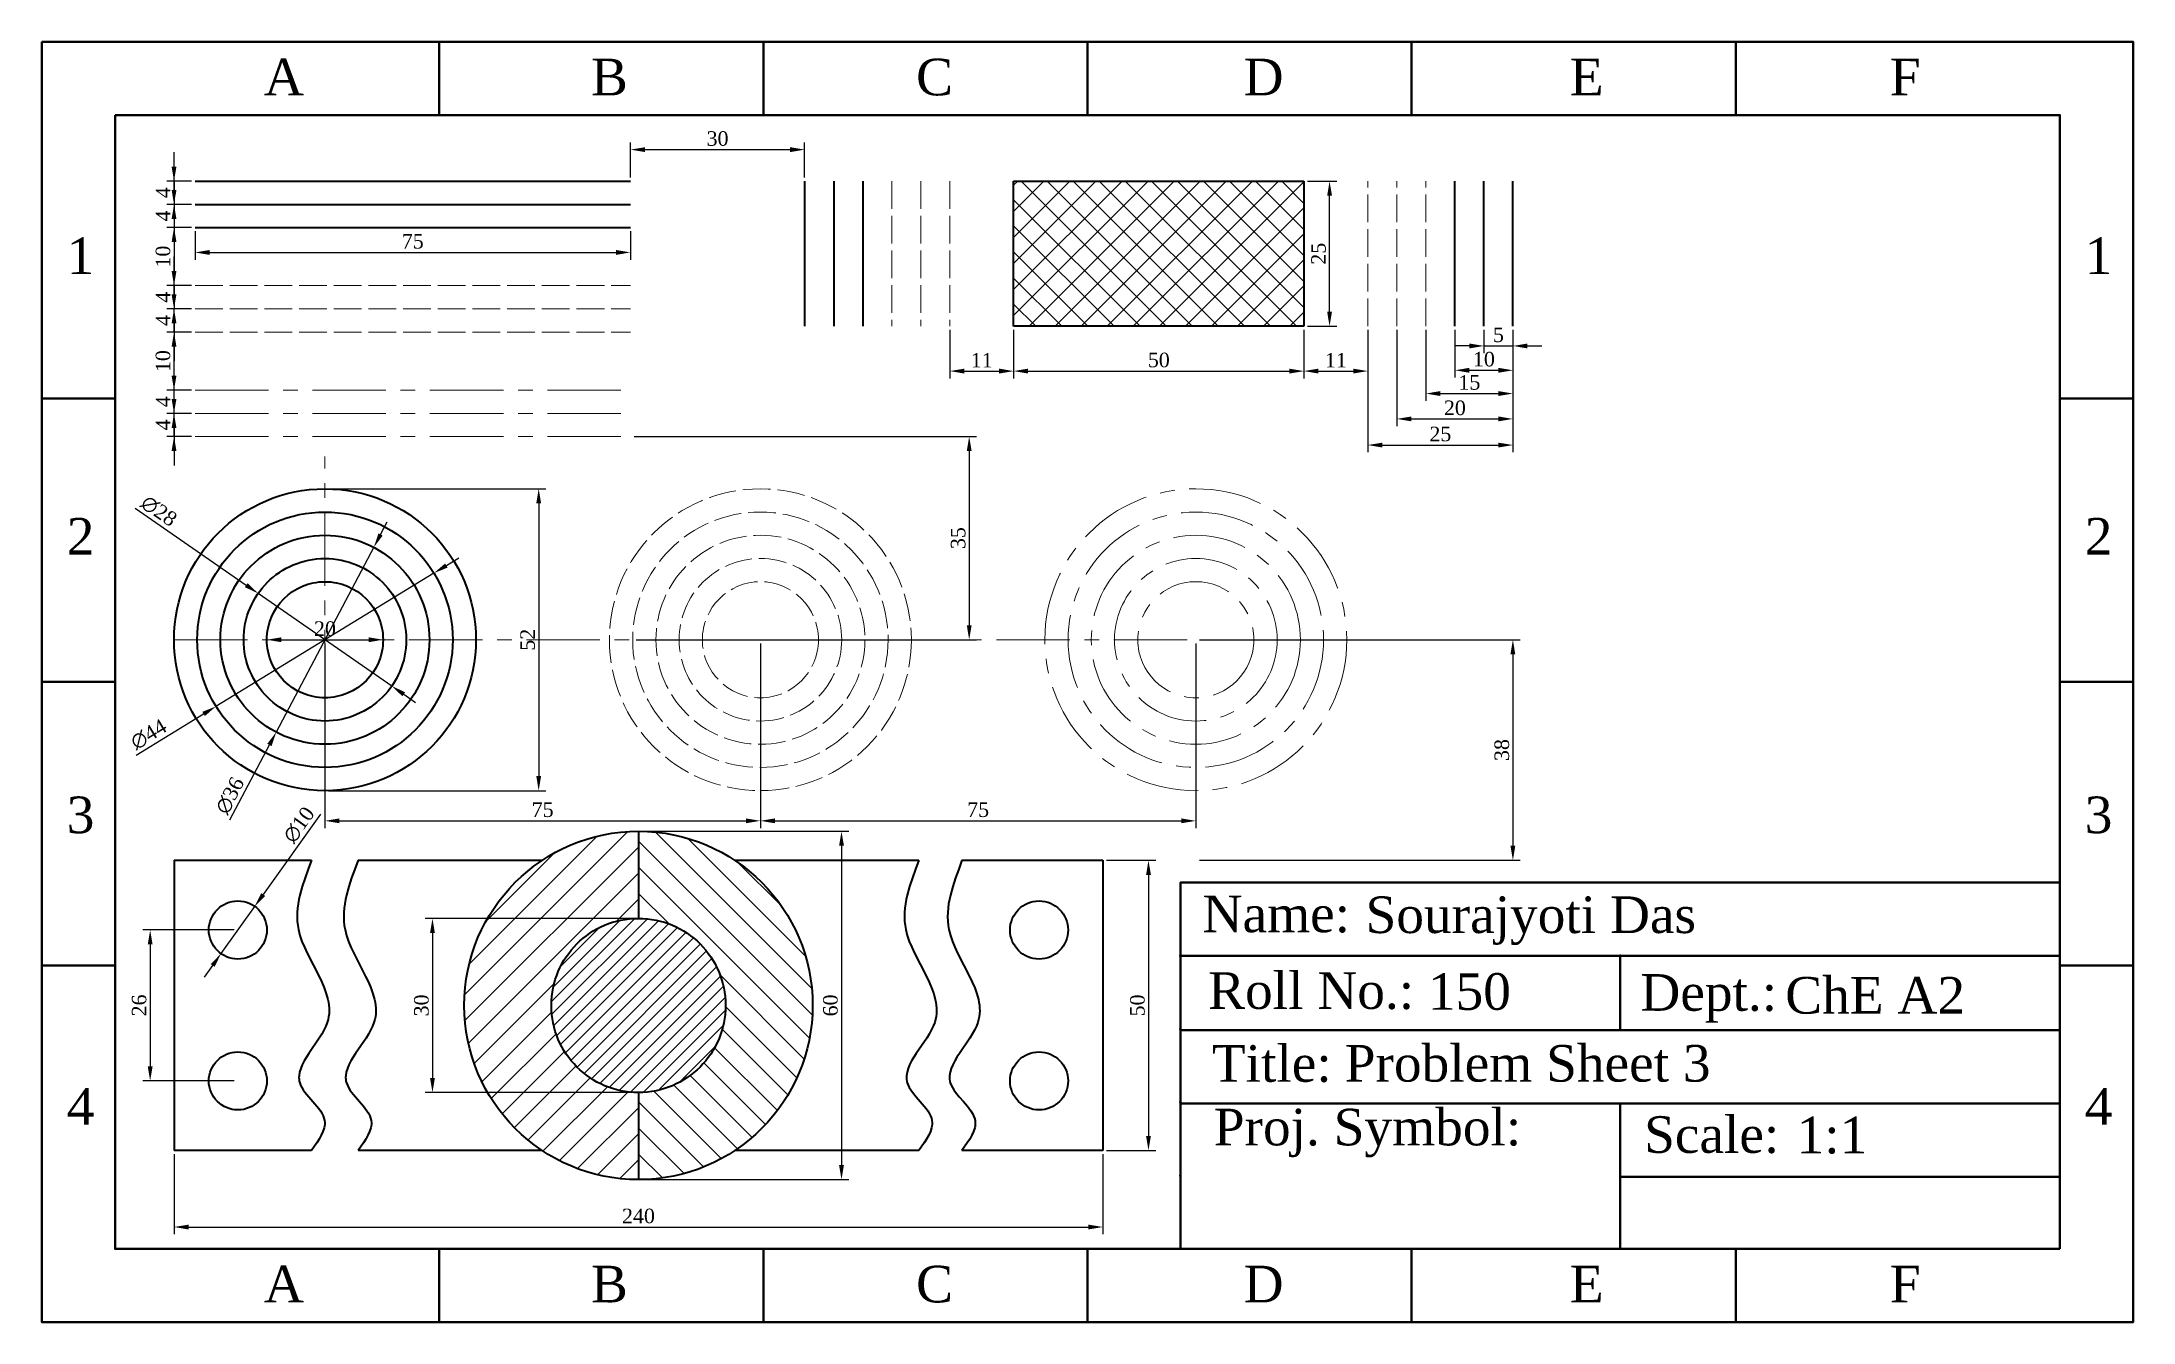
# Paper-space layout 'Layout1' of a CAD drawing. Header units: millimetres. Extents: x 1 to 286, y 1 to 175.
# The model-space entities are those that its viewports show. They can reach past a viewport. Long polylines and large blocks are cut down to what shows.
import ezdxf

# ---------------------------------------------------------------- set-up
doc = ezdxf.new("R2010")
doc.units = ezdxf.units.MM
doc.linetypes.add('ACAD_ISO02W100', pattern=[15, 12, -3])
doc.linetypes.add('CENTER', pattern=[50.8, 31.75, -6.35, 6.35, -6.35])
for name, color, linetype, lineweight in [('Center', 1, 'CENTER', 18), ('Dimension', 123, 'Continuous', 18), ('Hidden', 5, 'ACAD_ISO02W100', 18), ('Margin', 7, 'Continuous', 40), ('Object', 7, 'Continuous', 35), ('Thin', 7, 'Continuous', 18)]:
    doc.layers.add(name, color=color, linetype=linetype, lineweight=lineweight)
doc.styles.get("Standard").update_dxf_attribs({"font": 'times.ttf'})
doc.dimstyles.new('ISO-25', dxfattribs={"dimtxt": 2.5, "dimasz": 2.5, "dimexe": 1.25, "dimexo": 0.625, "dimtad": 1, "dimtxsty": 'Standard', "dimcen": 2.5, "dimadec": 0, "dimazin": 0, "dimtfac": 1, "dimtmove": 0, "dimatfit": 3, "dimfxl": 1, "dimarcsym": 0})

psp = doc.layouts.get("Layout1")

# ---------------------------------------------------------------- texts
at = {"layer": 'Margin'}
for s, p in [('1', (4.21, 143.67)), ('1', (279.58, 143.67)), ('2', (4.21, 105.39)), ('2', (279.58, 105.39)), ('3', (4.21, 67.37)), ('3', (279.58, 67.37)), ('Name:', (159.2, 53.85)), ('Sourajyoti Das', (181.44, 53.74)), ('Roll No.:', (159.96, 43.39)), ('150', (189.95, 43.26)), ('Dept.:', (218.94, 43.13)), ('ChE A2', (238.71, 42.74)), ('Title:', (160.47, 33.44)), ('Problem Sheet 3', (178.6, 33.46)), ('4', (4.21, 27.57)), ('4', (279.58, 27.57)), ('Proj. Symbol:', (160.73, 24.76)), ('Scale:', (219.45, 23.74)), ('1:1', (240.26, 23.67))]:
    psp.add_text(s, height=5, dxfattribs=at).set_placement(p)
at = {"layer": 'Margin', "char_height": 5, "attachment_point": 1}
for s, width, insert in [('A', 5, (31.12, 173.07)), ('B', 5, (75.74, 173.07)), ('C', 0.9472, (120.11, 173.07)), ('D', 0.9472, (164.8, 173.07)), ('E', 0.9472, (209.32, 173.07)), ('F', 0.9472, (252.98, 173.07)), ('A', 5, (31.12, 8.33)), ('B', 5, (75.74, 8.33)), ('C', 0.9472, (120.11, 8.33)), ('D', 0.9472, (164.8, 8.33)), ('E', 0.9472, (209.32, 8.33)), ('F', 0.9472, (252.98, 8.33))]:
    psp.add_mtext_dynamic_manual_height_columns(s, width=width, gutter_width=25, heights=[0], dxfattribs=dict(at, insert=insert))

msp = doc.modelspace()

# ---------------------------------------------------------------- blocks, each defined once
blk = doc.blocks.new('*D1')
at = {"layer": 'Defpoints', "color": 0, "transparency": 16777216}
for p in [(6441665.13, 10465442.03), (6441661.51, 10465438.03), (6441665.13, 10465438.03)]:
    blk.add_point(p, dxfattribs=at)
at = {"layer": 'Dimension', "color": 0, "lineweight": -2, "transparency": 16777216}
for p, q in [((6441661.51, 10465444.53), (6441661.51, 10465447.03)), ((6441664.51, 10465442.03), (6441660.26, 10465442.03)), ((6441661.51, 10465442.03), (6441661.51, 10465438.03)), ((6441664.51, 10465438.03), (6441660.26, 10465438.03)), ((6441661.51, 10465435.53), (6441661.51, 10465433.03))]:
    blk.add_line(p, q, dxfattribs=at)
at = {"layer": 'Dimension', "color": 0, "transparency": 16777216}
for points in [[(6441661.1, 10465444.53), (6441661.93, 10465444.53), (6441661.51, 10465442.03)], [(6441661.1, 10465435.53), (6441661.93, 10465435.53), (6441661.51, 10465438.03)]]:
    blk.add_solid(points, dxfattribs=at)
at = {"layer": 'Dimension', "color": 0, "transparency": 16777216, "insert": (6441659.64, 10465440.03), "char_height": 2.5, "attachment_point": 5, "rotation": 90}
blk.add_mtext('4', dxfattribs=at)
blk = doc.blocks.new('*D2')
at = {"layer": 'Defpoints', "color": 0, "transparency": 16777216}
for p in [(6441665.13, 10465438.03), (6441661.51, 10465434.03), (6441665.13, 10465434.03)]:
    blk.add_point(p, dxfattribs=at)
at = {"layer": 'Dimension', "color": 0, "lineweight": -2, "transparency": 16777216}
for p, q in [((6441661.51, 10465440.53), (6441661.51, 10465443.03)), ((6441664.51, 10465438.03), (6441660.26, 10465438.03)), ((6441661.51, 10465438.03), (6441661.51, 10465434.03)), ((6441664.51, 10465434.03), (6441660.26, 10465434.03)), ((6441661.51, 10465431.53), (6441661.51, 10465429.03))]:
    blk.add_line(p, q, dxfattribs=at)
at = {"layer": 'Dimension', "color": 0, "transparency": 16777216}
for points in [[(6441661.1, 10465440.53), (6441661.93, 10465440.53), (6441661.51, 10465438.03)], [(6441661.1, 10465431.53), (6441661.93, 10465431.53), (6441661.51, 10465434.03)]]:
    blk.add_solid(points, dxfattribs=at)
at = {"layer": 'Dimension', "color": 0, "transparency": 16777216, "insert": (6441659.64, 10465436.03), "char_height": 2.5, "attachment_point": 5, "rotation": 90}
blk.add_mtext('4', dxfattribs=at)
blk = doc.blocks.new('*D3')
at = {"layer": 'Defpoints', "color": 0, "transparency": 16777216}
for p in [(6441665.13, 10465434.03), (6441740.13, 10465434.03), (6441740.13, 10465429.75)]:
    blk.add_point(p, dxfattribs=at)
at = {"layer": 'Dimension', "color": 0, "lineweight": -2, "transparency": 16777216}
for p, q in [((6441665.13, 10465433.41), (6441665.13, 10465428.5)), ((6441740.13, 10465433.41), (6441740.13, 10465428.5)), ((6441667.63, 10465429.75), (6441737.63, 10465429.75))]:
    blk.add_line(p, q, dxfattribs=at)
at = {"layer": 'Dimension', "color": 0, "transparency": 16777216}
for points in [[(6441667.63, 10465430.17), (6441667.63, 10465429.33), (6441665.13, 10465429.75)], [(6441737.63, 10465430.17), (6441737.63, 10465429.33), (6441740.13, 10465429.75)]]:
    blk.add_solid(points, dxfattribs=at)
at = {"layer": 'Dimension', "color": 0, "transparency": 16777216, "insert": (6441702.63, 10465431.65), "char_height": 2.5, "attachment_point": 5}
blk.add_mtext('75', dxfattribs=at)
blk = doc.blocks.new('*D4')
at = {"layer": 'Defpoints', "color": 0, "transparency": 16777216}
for p in [(6441665.13, 10465434.03), (6441661.51, 10465424.03), (6441665.13, 10465424.03)]:
    blk.add_point(p, dxfattribs=at)
at = {"layer": 'Dimension', "color": 0, "lineweight": -2, "transparency": 16777216}
for p, q in [((6441664.51, 10465434.03), (6441660.26, 10465434.03)), ((6441661.51, 10465431.53), (6441661.51, 10465426.53)), ((6441664.51, 10465424.03), (6441660.26, 10465424.03))]:
    blk.add_line(p, q, dxfattribs=at)
at = {"layer": 'Dimension', "color": 0, "transparency": 16777216}
for points in [[(6441661.1, 10465431.53), (6441661.93, 10465431.53), (6441661.51, 10465434.03)], [(6441661.1, 10465426.53), (6441661.93, 10465426.53), (6441661.51, 10465424.03)]]:
    blk.add_solid(points, dxfattribs=at)
at = {"layer": 'Dimension', "color": 0, "transparency": 16777216, "insert": (6441659.62, 10465429.03), "char_height": 2.5, "attachment_point": 5, "rotation": 90}
blk.add_mtext('10', dxfattribs=at)
blk = doc.blocks.new('*D5')
at = {"layer": 'Defpoints', "color": 0, "transparency": 16777216}
for p in [(6441664.51, 10465424.03), (6441661.51, 10465420.03), (6441664.51, 10465420.03)]:
    blk.add_point(p, dxfattribs=at)
at = {"layer": 'Dimension', "color": 0, "lineweight": -2, "transparency": 16777216}
for p, q in [((6441661.51, 10465426.53), (6441661.51, 10465429.03)), ((6441663.88, 10465424.03), (6441660.26, 10465424.03)), ((6441661.51, 10465424.03), (6441661.51, 10465420.03)), ((6441663.88, 10465420.03), (6441660.26, 10465420.03)), ((6441661.51, 10465417.53), (6441661.51, 10465415.03))]:
    blk.add_line(p, q, dxfattribs=at)
at = {"layer": 'Dimension', "color": 0, "transparency": 16777216}
for points in [[(6441661.1, 10465426.53), (6441661.93, 10465426.53), (6441661.51, 10465424.03)], [(6441661.1, 10465417.53), (6441661.93, 10465417.53), (6441661.51, 10465420.03)]]:
    blk.add_solid(points, dxfattribs=at)
at = {"layer": 'Dimension', "color": 0, "transparency": 16777216, "insert": (6441659.64, 10465422.03), "char_height": 2.5, "attachment_point": 5, "rotation": 90}
blk.add_mtext('4', dxfattribs=at)
blk = doc.blocks.new('*D6')
at = {"layer": 'Defpoints', "color": 0, "transparency": 16777216}
for p in [(6441661.51, 10465420.03), (6441665.13, 10465420.03), (6441665.13, 10465416.03)]:
    blk.add_point(p, dxfattribs=at)
at = {"layer": 'Dimension', "color": 0, "lineweight": -2, "transparency": 16777216}
for p, q in [((6441661.51, 10465422.53), (6441661.51, 10465425.03)), ((6441664.51, 10465420.03), (6441660.26, 10465420.03)), ((6441661.51, 10465416.03), (6441661.51, 10465420.03)), ((6441664.51, 10465416.03), (6441660.26, 10465416.03)), ((6441661.51, 10465413.53), (6441661.51, 10465411.03))]:
    blk.add_line(p, q, dxfattribs=at)
at = {"layer": 'Dimension', "color": 0, "transparency": 16777216}
for points in [[(6441661.1, 10465422.53), (6441661.93, 10465422.53), (6441661.51, 10465420.03)], [(6441661.1, 10465413.53), (6441661.93, 10465413.53), (6441661.51, 10465416.03)]]:
    blk.add_solid(points, dxfattribs=at)
at = {"layer": 'Dimension', "color": 0, "transparency": 16777216, "insert": (6441659.64, 10465418.03), "char_height": 2.5, "attachment_point": 5, "rotation": 90}
blk.add_mtext('4', dxfattribs=at)
blk = doc.blocks.new('*D7')
at = {"layer": 'Defpoints', "color": 0, "transparency": 16777216}
for p in [(6441661.51, 10465416.03), (6441665.13, 10465416.03), (6441665.13, 10465406.03)]:
    blk.add_point(p, dxfattribs=at)
at = {"layer": 'Dimension', "color": 0, "lineweight": -2, "transparency": 16777216}
for p, q in [((6441664.51, 10465416.03), (6441660.26, 10465416.03)), ((6441661.51, 10465408.53), (6441661.51, 10465413.53)), ((6441664.51, 10465406.03), (6441660.26, 10465406.03))]:
    blk.add_line(p, q, dxfattribs=at)
at = {"layer": 'Dimension', "color": 0, "transparency": 16777216}
for points in [[(6441661.1, 10465413.53), (6441661.93, 10465413.53), (6441661.51, 10465416.03)], [(6441661.1, 10465408.53), (6441661.93, 10465408.53), (6441661.51, 10465406.03)]]:
    blk.add_solid(points, dxfattribs=at)
at = {"layer": 'Dimension', "color": 0, "transparency": 16777216, "insert": (6441659.62, 10465411.03), "char_height": 2.5, "attachment_point": 5, "rotation": 90}
blk.add_mtext('10', dxfattribs=at)
blk = doc.blocks.new('*D8')
at = {"layer": 'Defpoints', "color": 0, "transparency": 16777216}
for p in [(6441661.51, 10465406.03), (6441664.51, 10465406.03), (6441665.13, 10465402.03)]:
    blk.add_point(p, dxfattribs=at)
at = {"layer": 'Dimension', "color": 0, "lineweight": -2, "transparency": 16777216}
for p, q in [((6441661.51, 10465408.53), (6441661.51, 10465411.03)), ((6441663.88, 10465406.03), (6441660.26, 10465406.03)), ((6441661.51, 10465402.03), (6441661.51, 10465406.03)), ((6441664.51, 10465402.03), (6441660.26, 10465402.03)), ((6441661.51, 10465399.53), (6441661.51, 10465397.03))]:
    blk.add_line(p, q, dxfattribs=at)
at = {"layer": 'Dimension', "color": 0, "transparency": 16777216}
for points in [[(6441661.1, 10465408.53), (6441661.93, 10465408.53), (6441661.51, 10465406.03)], [(6441661.1, 10465399.53), (6441661.93, 10465399.53), (6441661.51, 10465402.03)]]:
    blk.add_solid(points, dxfattribs=at)
at = {"layer": 'Dimension', "color": 0, "transparency": 16777216, "insert": (6441659.64, 10465404.03), "char_height": 2.5, "attachment_point": 5, "rotation": 90}
blk.add_mtext('4', dxfattribs=at)
blk = doc.blocks.new('*D9')
at = {"layer": 'Defpoints', "color": 0, "transparency": 16777216}
for p in [(6441661.51, 10465402.03), (6441665.13, 10465402.03), (6441665.13, 10465398.03)]:
    blk.add_point(p, dxfattribs=at)
at = {"layer": 'Dimension', "color": 0, "lineweight": -2, "transparency": 16777216}
for p, q in [((6441661.51, 10465404.53), (6441661.51, 10465407.03)), ((6441664.51, 10465402.03), (6441660.26, 10465402.03)), ((6441661.51, 10465398.03), (6441661.51, 10465402.03)), ((6441664.51, 10465398.03), (6441660.26, 10465398.03)), ((6441661.51, 10465395.53), (6441661.51, 10465393.03))]:
    blk.add_line(p, q, dxfattribs=at)
at = {"layer": 'Dimension', "color": 0, "transparency": 16777216}
for points in [[(6441661.1, 10465404.53), (6441661.93, 10465404.53), (6441661.51, 10465402.03)], [(6441661.1, 10465395.53), (6441661.93, 10465395.53), (6441661.51, 10465398.03)]]:
    blk.add_solid(points, dxfattribs=at)
at = {"layer": 'Dimension', "color": 0, "transparency": 16777216, "insert": (6441659.64, 10465400.03), "char_height": 2.5, "attachment_point": 5, "rotation": 90}
blk.add_mtext('4', dxfattribs=at)
blk = doc.blocks.new('*D10')
at = {"layer": 'Defpoints', "color": 0, "transparency": 16777216}
for p in [(6441770.13, 10465447.46), (6441740.13, 10465442.03), (6441770.13, 10465442.03)]:
    blk.add_point(p, dxfattribs=at)
at = {"layer": 'Dimension', "color": 0, "lineweight": -2, "transparency": 16777216}
for p, q in [((6441740.13, 10465442.66), (6441740.13, 10465448.71)), ((6441742.63, 10465447.46), (6441767.63, 10465447.46)), ((6441770.13, 10465442.66), (6441770.13, 10465448.71))]:
    blk.add_line(p, q, dxfattribs=at)
at = {"layer": 'Dimension', "color": 0, "transparency": 16777216}
for points in [[(6441742.63, 10465447.88), (6441742.63, 10465447.04), (6441740.13, 10465447.46)], [(6441767.63, 10465447.88), (6441767.63, 10465447.04), (6441770.13, 10465447.46)]]:
    blk.add_solid(points, dxfattribs=at)
at = {"layer": 'Dimension', "color": 0, "transparency": 16777216, "insert": (6441755.13, 10465449.36), "char_height": 2.5, "attachment_point": 5}
blk.add_mtext('30', dxfattribs=at)
blk = doc.blocks.new('*D11')
at = {"layer": 'Defpoints', "color": 0, "transparency": 16777216}
for p in [(6441795.13, 10465417.03), (6441806.13, 10465417.03), (6441806.13, 10465409.31)]:
    blk.add_point(p, dxfattribs=at)
at = {"layer": 'Dimension', "color": 0, "lineweight": -2, "transparency": 16777216}
for p, q in [((6441795.13, 10465416.41), (6441795.13, 10465408.06)), ((6441806.13, 10465416.41), (6441806.13, 10465408.06)), ((6441797.63, 10465409.31), (6441803.63, 10465409.31))]:
    blk.add_line(p, q, dxfattribs=at)
at = {"layer": 'Dimension', "color": 0, "transparency": 16777216}
for points in [[(6441797.63, 10465409.73), (6441797.63, 10465408.89), (6441795.13, 10465409.31)], [(6441803.63, 10465409.73), (6441803.63, 10465408.89), (6441806.13, 10465409.31)]]:
    blk.add_solid(points, dxfattribs=at)
at = {"layer": 'Dimension', "color": 0, "transparency": 16777216, "insert": (6441800.63, 10465411.18), "char_height": 2.5, "attachment_point": 5}
blk.add_mtext('11', dxfattribs=at)
blk = doc.blocks.new('*D12')
at = {"layer": 'Defpoints', "color": 0, "transparency": 16777216}
for p in [(6441806.13, 10465417.03), (6441856.13, 10465417.03), (6441856.13, 10465409.31)]:
    blk.add_point(p, dxfattribs=at)
at = {"layer": 'Dimension', "color": 0, "lineweight": -2, "transparency": 16777216}
for p, q in [((6441806.13, 10465416.41), (6441806.13, 10465408.06)), ((6441856.13, 10465416.41), (6441856.13, 10465408.06)), ((6441808.63, 10465409.31), (6441853.63, 10465409.31))]:
    blk.add_line(p, q, dxfattribs=at)
at = {"layer": 'Dimension', "color": 0, "transparency": 16777216}
for points in [[(6441808.63, 10465409.73), (6441808.63, 10465408.89), (6441806.13, 10465409.31)], [(6441853.63, 10465409.73), (6441853.63, 10465408.89), (6441856.13, 10465409.31)]]:
    blk.add_solid(points, dxfattribs=at)
at = {"layer": 'Dimension', "color": 0, "transparency": 16777216, "insert": (6441831.13, 10465411.21), "char_height": 2.5, "attachment_point": 5}
blk.add_mtext('50', dxfattribs=at)
blk = doc.blocks.new('*D13')
at = {"layer": 'Defpoints', "color": 0, "transparency": 16777216}
for p in [(6441856.13, 10465442.03), (6441860.54, 10465442.03), (6441856.13, 10465417.03)]:
    blk.add_point(p, dxfattribs=at)
at = {"layer": 'Dimension', "color": 0, "lineweight": -2, "transparency": 16777216}
for p, q in [((6441856.76, 10465442.03), (6441861.79, 10465442.03)), ((6441860.54, 10465419.53), (6441860.54, 10465439.53)), ((6441856.76, 10465417.03), (6441861.79, 10465417.03))]:
    blk.add_line(p, q, dxfattribs=at)
at = {"layer": 'Dimension', "color": 0, "transparency": 16777216}
for points in [[(6441860.13, 10465439.53), (6441860.96, 10465439.53), (6441860.54, 10465442.03)], [(6441860.13, 10465419.53), (6441860.96, 10465419.53), (6441860.54, 10465417.03)]]:
    blk.add_solid(points, dxfattribs=at)
at = {"layer": 'Dimension', "color": 0, "transparency": 16777216, "insert": (6441858.65, 10465429.53), "char_height": 2.5, "attachment_point": 5, "rotation": 90}
blk.add_mtext('25', dxfattribs=at)
blk = doc.blocks.new('*D14')
at = {"layer": 'Defpoints', "color": 0, "transparency": 16777216}
for p in [(6441856.13, 10465417.03), (6441867.13, 10465417.03), (6441867.13, 10465409.31)]:
    blk.add_point(p, dxfattribs=at)
at = {"layer": 'Dimension', "color": 0, "lineweight": -2, "transparency": 16777216}
for p, q in [((6441856.13, 10465416.41), (6441856.13, 10465408.06)), ((6441867.13, 10465416.41), (6441867.13, 10465408.06)), ((6441858.63, 10465409.31), (6441864.63, 10465409.31))]:
    blk.add_line(p, q, dxfattribs=at)
at = {"layer": 'Dimension', "color": 0, "transparency": 16777216}
for points in [[(6441858.63, 10465409.73), (6441858.63, 10465408.89), (6441856.13, 10465409.31)], [(6441864.63, 10465409.73), (6441864.63, 10465408.89), (6441867.13, 10465409.31)]]:
    blk.add_solid(points, dxfattribs=at)
at = {"layer": 'Dimension', "color": 0, "transparency": 16777216, "insert": (6441861.63, 10465411.18), "char_height": 2.5, "attachment_point": 5}
blk.add_mtext('11', dxfattribs=at)
blk = doc.blocks.new('*D15')
at = {"layer": 'Defpoints', "color": 0, "transparency": 16777216}
for p in [(6441887.13, 10465417.03), (6441892.13, 10465417.03), (6441892.13, 10465413.64)]:
    blk.add_point(p, dxfattribs=at)
at = {"layer": 'Dimension', "color": 0, "lineweight": -2, "transparency": 16777216}
for p, q in [((6441887.13, 10465416.41), (6441887.13, 10465412.39)), ((6441892.13, 10465416.41), (6441892.13, 10465412.39)), ((6441884.63, 10465413.64), (6441882.13, 10465413.64)), ((6441887.13, 10465413.64), (6441892.13, 10465413.64)), ((6441894.63, 10465413.64), (6441897.13, 10465413.64))]:
    blk.add_line(p, q, dxfattribs=at)
at = {"layer": 'Dimension', "color": 0, "transparency": 16777216}
for points in [[(6441884.63, 10465414.06), (6441884.63, 10465413.22), (6441887.13, 10465413.64)], [(6441894.63, 10465414.06), (6441894.63, 10465413.22), (6441892.13, 10465413.64)]]:
    blk.add_solid(points, dxfattribs=at)
at = {"layer": 'Dimension', "color": 0, "transparency": 16777216, "insert": (6441889.63, 10465415.54), "char_height": 2.5, "attachment_point": 5}
blk.add_mtext('5', dxfattribs=at)
blk = doc.blocks.new('*D16')
at = {"layer": 'Defpoints', "color": 0, "transparency": 16777216}
for p in [(6441882.13, 10465417.03), (6441892.13, 10465417.03), (6441892.13, 10465409.45)]:
    blk.add_point(p, dxfattribs=at)
at = {"layer": 'Dimension', "color": 0, "lineweight": -2, "transparency": 16777216}
for p, q in [((6441882.13, 10465416.41), (6441882.13, 10465408.2)), ((6441892.13, 10465416.41), (6441892.13, 10465408.2)), ((6441884.63, 10465409.45), (6441889.63, 10465409.45))]:
    blk.add_line(p, q, dxfattribs=at)
at = {"layer": 'Dimension', "color": 0, "transparency": 16777216}
for points in [[(6441884.63, 10465409.87), (6441884.63, 10465409.03), (6441882.13, 10465409.45)], [(6441889.63, 10465409.87), (6441889.63, 10465409.03), (6441892.13, 10465409.45)]]:
    blk.add_solid(points, dxfattribs=at)
at = {"layer": 'Dimension', "color": 0, "transparency": 16777216, "insert": (6441887.13, 10465411.35), "char_height": 2.5, "attachment_point": 5}
blk.add_mtext('10', dxfattribs=at)
blk = doc.blocks.new('*D17')
at = {"layer": 'Defpoints', "color": 0, "transparency": 16777216}
for p in [(6441877.13, 10465417.03), (6441892.13, 10465417.03), (6441892.13, 10465405.44)]:
    blk.add_point(p, dxfattribs=at)
at = {"layer": 'Dimension', "color": 0, "lineweight": -2, "transparency": 16777216}
for p, q in [((6441877.13, 10465416.41), (6441877.13, 10465404.19)), ((6441892.13, 10465416.41), (6441892.13, 10465404.19)), ((6441879.63, 10465405.44), (6441889.63, 10465405.44))]:
    blk.add_line(p, q, dxfattribs=at)
at = {"layer": 'Dimension', "color": 0, "transparency": 16777216}
for points in [[(6441879.63, 10465405.86), (6441879.63, 10465405.02), (6441877.13, 10465405.44)], [(6441889.63, 10465405.86), (6441889.63, 10465405.02), (6441892.13, 10465405.44)]]:
    blk.add_solid(points, dxfattribs=at)
at = {"layer": 'Dimension', "color": 0, "transparency": 16777216, "insert": (6441884.63, 10465407.34), "char_height": 2.5, "attachment_point": 5}
blk.add_mtext('15', dxfattribs=at)
blk = doc.blocks.new('*D18')
at = {"layer": 'Defpoints', "color": 0, "transparency": 16777216}
for p in [(6441872.13, 10465417.03), (6441892.13, 10465417.03), (6441892.13, 10465401.07)]:
    blk.add_point(p, dxfattribs=at)
at = {"layer": 'Dimension', "color": 0, "lineweight": -2, "transparency": 16777216}
for p, q in [((6441872.13, 10465416.41), (6441872.13, 10465399.82)), ((6441892.13, 10465416.41), (6441892.13, 10465399.82)), ((6441874.63, 10465401.07), (6441889.63, 10465401.07))]:
    blk.add_line(p, q, dxfattribs=at)
at = {"layer": 'Dimension', "color": 0, "transparency": 16777216}
for points in [[(6441874.63, 10465401.49), (6441874.63, 10465400.66), (6441872.13, 10465401.07)], [(6441889.63, 10465401.49), (6441889.63, 10465400.66), (6441892.13, 10465401.07)]]:
    blk.add_solid(points, dxfattribs=at)
at = {"layer": 'Dimension', "color": 0, "transparency": 16777216, "insert": (6441882.13, 10465402.97), "char_height": 2.5, "attachment_point": 5}
blk.add_mtext('20', dxfattribs=at)
blk = doc.blocks.new('*D19')
at = {"layer": 'Defpoints', "color": 0, "transparency": 16777216}
for p in [(6441867.13, 10465417.03), (6441892.13, 10465417.03), (6441892.13, 10465396.57)]:
    blk.add_point(p, dxfattribs=at)
at = {"layer": 'Dimension', "color": 0, "lineweight": -2, "transparency": 16777216}
for p, q in [((6441867.13, 10465416.41), (6441867.13, 10465395.32)), ((6441892.13, 10465416.41), (6441892.13, 10465395.32)), ((6441869.63, 10465396.57), (6441889.63, 10465396.57))]:
    blk.add_line(p, q, dxfattribs=at)
at = {"layer": 'Dimension', "color": 0, "transparency": 16777216}
for points in [[(6441869.63, 10465396.98), (6441869.63, 10465396.15), (6441867.13, 10465396.57)], [(6441889.63, 10465396.98), (6441889.63, 10465396.15), (6441892.13, 10465396.57)]]:
    blk.add_solid(points, dxfattribs=at)
at = {"layer": 'Dimension', "color": 0, "transparency": 16777216, "insert": (6441879.63, 10465398.46), "char_height": 2.5, "attachment_point": 5}
blk.add_mtext('25', dxfattribs=at)
blk = doc.blocks.new('*D20')
at = {"layer": 'Defpoints', "color": 0, "transparency": 16777216}
for p in [(6441677.51, 10465363.03), (6441697.51, 10465363.03), (6441697.51, 10465363.03)]:
    blk.add_point(p, dxfattribs=at)
at = {"layer": 'Dimension', "color": 0, "lineweight": -2, "transparency": 16777216}
for p, q in [((6441677.51, 10465363.66), (6441677.51, 10465364.28)), ((6441680.01, 10465363.03), (6441695.01, 10465363.03)), ((6441697.51, 10465363.66), (6441697.51, 10465364.28))]:
    blk.add_line(p, q, dxfattribs=at)
at = {"layer": 'Dimension', "color": 0, "transparency": 16777216}
for points in [[(6441680.01, 10465363.45), (6441680.01, 10465362.61), (6441677.51, 10465363.03)], [(6441695.01, 10465363.45), (6441695.01, 10465362.61), (6441697.51, 10465363.03)]]:
    blk.add_solid(points, dxfattribs=at)
at = {"layer": 'Dimension', "color": 0, "transparency": 16777216, "insert": (6441687.51, 10465364.93), "char_height": 2.5, "attachment_point": 5}
blk.add_mtext('20', dxfattribs=at)
blk = doc.blocks.new('*D21')
at = {"layer": 'Defpoints', "color": 0, "transparency": 16777216}
for p in [(6441676.01, 10465371.01), (6441699.02, 10465355.06)]:
    blk.add_point(p, dxfattribs=at)
at = {"layer": 'Dimension', "color": 0, "lineweight": -2, "transparency": 16777216}
for p, q in [((6441654.83, 10465385.68), (6441673.95, 10465372.43)), ((6441699.02, 10465355.06), (6441676.01, 10465371.01)), ((6441701.08, 10465353.63), (6441703.13, 10465352.21))]:
    blk.add_line(p, q, dxfattribs=at)
at = {"layer": 'Dimension', "color": 0, "transparency": 16777216}
for points in [[(6441674.19, 10465372.77), (6441673.71, 10465372.09), (6441676.01, 10465371.01)], [(6441701.31, 10465353.98), (6441700.84, 10465353.29), (6441699.02, 10465355.06)]]:
    blk.add_solid(points, dxfattribs=at)
at = {"layer": 'Dimension', "color": 0, "transparency": 16777216, "insert": (6441658.91, 10465385.2), "char_height": 2.5, "attachment_point": 5, "rotation": 325.2774}
blk.add_mtext('∅28', dxfattribs=at)
blk = doc.blocks.new('*D22')
at = {"layer": 'Defpoints', "color": 0, "transparency": 16777216}
for p in [(6441695.92, 10465378.95), (6441679.11, 10465347.11)]:
    blk.add_point(p, dxfattribs=at)
at = {"layer": 'Dimension', "color": 0, "lineweight": -2, "transparency": 16777216}
for p, q in [((6441697.09, 10465381.16), (6441698.25, 10465383.37)), ((6441695.92, 10465378.95), (6441679.11, 10465347.11)), ((6441671.15, 10465332.03), (6441677.94, 10465344.9))]:
    blk.add_line(p, q, dxfattribs=at)
at = {"layer": 'Dimension', "color": 0, "transparency": 16777216}
for points in [[(6441696.72, 10465381.35), (6441697.45, 10465380.97), (6441695.92, 10465378.95)], [(6441677.57, 10465345.1), (6441678.31, 10465344.71), (6441679.11, 10465347.11)]]:
    blk.add_solid(points, dxfattribs=at)
at = {"layer": 'Dimension', "color": 0, "transparency": 16777216, "insert": (6441671.15, 10465336.18), "char_height": 2.5, "attachment_point": 5, "rotation": 62.1663}
blk.add_mtext('∅36', dxfattribs=at)
blk = doc.blocks.new('*D23')
at = {"layer": 'Defpoints', "color": 0, "transparency": 16777216}
for p in [(6441706.28, 10465374.51), (6441668.74, 10465351.55)]:
    blk.add_point(p, dxfattribs=at)
at = {"layer": 'Dimension', "color": 0, "lineweight": -2, "transparency": 16777216}
for p, q in [((6441708.42, 10465375.81), (6441710.55, 10465377.12)), ((6441706.28, 10465374.51), (6441668.74, 10465351.55)), ((6441655.01, 10465343.15), (6441666.61, 10465350.25))]:
    blk.add_line(p, q, dxfattribs=at)
at = {"layer": 'Dimension', "color": 0, "transparency": 16777216}
for points in [[(6441708.2, 10465376.17), (6441708.63, 10465375.46), (6441706.28, 10465374.51)], [(6441666.39, 10465350.61), (6441666.83, 10465349.89), (6441668.74, 10465351.55)]]:
    blk.add_solid(points, dxfattribs=at)
at = {"layer": 'Dimension', "color": 0, "transparency": 16777216, "insert": (6441657.14, 10465346.72), "char_height": 2.5, "attachment_point": 5, "rotation": 31.4468}
blk.add_mtext('∅44', dxfattribs=at)
blk = doc.blocks.new('*D24')
at = {"layer": 'Defpoints', "color": 0, "transparency": 16777216}
for p in [(6441687.51, 10465389.03), (6441687.51, 10465337.03), (6441724.32, 10465337.03)]:
    blk.add_point(p, dxfattribs=at)
at = {"layer": 'Dimension', "color": 0, "lineweight": -2, "transparency": 16777216}
for p, q in [((6441688.14, 10465389.03), (6441725.57, 10465389.03)), ((6441724.32, 10465386.53), (6441724.32, 10465339.53)), ((6441688.14, 10465337.03), (6441725.57, 10465337.03))]:
    blk.add_line(p, q, dxfattribs=at)
at = {"layer": 'Dimension', "color": 0, "transparency": 16777216}
for points in [[(6441723.91, 10465386.53), (6441724.74, 10465386.53), (6441724.32, 10465389.03)], [(6441723.91, 10465339.53), (6441724.74, 10465339.53), (6441724.32, 10465337.03)]]:
    blk.add_solid(points, dxfattribs=at)
at = {"layer": 'Dimension', "color": 0, "transparency": 16777216, "insert": (6441722.43, 10465363.03), "char_height": 2.5, "attachment_point": 5, "rotation": 90}
blk.add_mtext('52', dxfattribs=at)
blk = doc.blocks.new('*D25')
at = {"layer": 'Defpoints', "color": 0, "transparency": 16777216}
for p in [(6441740.13, 10465398.03), (6441740.51, 10465363.03), (6441798.47, 10465363.03)]:
    blk.add_point(p, dxfattribs=at)
at = {"layer": 'Dimension', "color": 0, "lineweight": -2, "transparency": 16777216}
for p, q in [((6441740.76, 10465398.03), (6441799.72, 10465398.03)), ((6441798.47, 10465395.53), (6441798.47, 10465365.53)), ((6441741.14, 10465363.03), (6441799.72, 10465363.03))]:
    blk.add_line(p, q, dxfattribs=at)
at = {"layer": 'Dimension', "color": 0, "transparency": 16777216}
for points in [[(6441798.06, 10465395.53), (6441798.89, 10465395.53), (6441798.47, 10465398.03)], [(6441798.06, 10465365.53), (6441798.89, 10465365.53), (6441798.47, 10465363.03)]]:
    blk.add_solid(points, dxfattribs=at)
at = {"layer": 'Dimension', "color": 0, "transparency": 16777216, "insert": (6441796.58, 10465380.53), "char_height": 2.5, "attachment_point": 5, "rotation": 90}
blk.add_mtext('35', dxfattribs=at)
blk = doc.blocks.new('*D26')
at = {"layer": 'Defpoints', "color": 0, "transparency": 16777216}
for p in [(6441687.51, 10465363.03), (6441762.51, 10465363.03), (6441762.51, 10465331.83)]:
    blk.add_point(p, dxfattribs=at)
at = {"layer": 'Dimension', "color": 0, "lineweight": -2, "transparency": 16777216}
for p, q in [((6441687.51, 10465362.41), (6441687.51, 10465330.58)), ((6441762.51, 10465362.41), (6441762.51, 10465330.58)), ((6441690.01, 10465331.83), (6441760.01, 10465331.83))]:
    blk.add_line(p, q, dxfattribs=at)
at = {"layer": 'Dimension', "color": 0, "transparency": 16777216}
for points in [[(6441690.01, 10465332.25), (6441690.01, 10465331.42), (6441687.51, 10465331.83)], [(6441760.01, 10465332.25), (6441760.01, 10465331.42), (6441762.51, 10465331.83)]]:
    blk.add_solid(points, dxfattribs=at)
at = {"layer": 'Dimension', "color": 0, "transparency": 16777216, "insert": (6441725.01, 10465333.73), "char_height": 2.5, "attachment_point": 5}
blk.add_mtext('75', dxfattribs=at)
blk = doc.blocks.new('*D27')
at = {"layer": 'Defpoints', "color": 0, "transparency": 16777216}
for p in [(6441762.51, 10465363.03), (6441837.51, 10465363.03), (6441837.51, 10465331.83)]:
    blk.add_point(p, dxfattribs=at)
at = {"layer": 'Dimension', "color": 0, "lineweight": -2, "transparency": 16777216}
for p, q in [((6441762.51, 10465362.41), (6441762.51, 10465330.58)), ((6441837.51, 10465362.41), (6441837.51, 10465330.58)), ((6441765.01, 10465331.83), (6441835.01, 10465331.83))]:
    blk.add_line(p, q, dxfattribs=at)
at = {"layer": 'Dimension', "color": 0, "transparency": 16777216}
for points in [[(6441765.01, 10465332.25), (6441765.01, 10465331.42), (6441762.51, 10465331.83)], [(6441835.01, 10465332.25), (6441835.01, 10465331.42), (6441837.51, 10465331.83)]]:
    blk.add_solid(points, dxfattribs=at)
at = {"layer": 'Dimension', "color": 0, "transparency": 16777216, "insert": (6441800.01, 10465333.73), "char_height": 2.5, "attachment_point": 5}
blk.add_mtext('75', dxfattribs=at)
blk = doc.blocks.new('*D29')
at = {"layer": 'Defpoints', "color": 0, "transparency": 16777216}
for p in [(6441741.51, 10465315.03), (6441706.03, 10465285.03), (6441741.51, 10465285.03)]:
    blk.add_point(p, dxfattribs=at)
at = {"layer": 'Dimension', "color": 0, "lineweight": -2, "transparency": 16777216}
for p, q in [((6441740.89, 10465315.03), (6441704.78, 10465315.03)), ((6441706.03, 10465312.53), (6441706.03, 10465287.53)), ((6441740.89, 10465285.03), (6441704.78, 10465285.03))]:
    blk.add_line(p, q, dxfattribs=at)
at = {"layer": 'Dimension', "color": 0, "transparency": 16777216}
for points in [[(6441705.61, 10465312.53), (6441706.44, 10465312.53), (6441706.03, 10465315.03)], [(6441705.61, 10465287.53), (6441706.44, 10465287.53), (6441706.03, 10465285.03)]]:
    blk.add_solid(points, dxfattribs=at)
at = {"layer": 'Dimension', "color": 0, "transparency": 16777216, "insert": (6441704.13, 10465300.03), "char_height": 2.5, "attachment_point": 5, "rotation": 90}
blk.add_mtext('30', dxfattribs=at)
blk = doc.blocks.new('*D30')
at = {"layer": 'Defpoints', "color": 0, "transparency": 16777216}
for p in [(6441741.51, 10465330.03), (6441741.51, 10465270.03), (6441776.48, 10465270.03)]:
    blk.add_point(p, dxfattribs=at)
at = {"layer": 'Dimension', "color": 0, "lineweight": -2, "transparency": 16777216}
for p, q in [((6441742.14, 10465330.03), (6441777.73, 10465330.03)), ((6441776.48, 10465327.53), (6441776.48, 10465272.53)), ((6441742.14, 10465270.03), (6441777.73, 10465270.03))]:
    blk.add_line(p, q, dxfattribs=at)
at = {"layer": 'Dimension', "color": 0, "transparency": 16777216}
for points in [[(6441776.06, 10465327.53), (6441776.9, 10465327.53), (6441776.48, 10465330.03)], [(6441776.06, 10465272.53), (6441776.9, 10465272.53), (6441776.48, 10465270.03)]]:
    blk.add_solid(points, dxfattribs=at)
at = {"layer": 'Dimension', "color": 0, "transparency": 16777216, "insert": (6441774.58, 10465300.03), "char_height": 2.5, "attachment_point": 5, "rotation": 90}
blk.add_mtext('60', dxfattribs=at)
blk = doc.blocks.new('*D33')
at = {"layer": 'Defpoints', "color": 0, "transparency": 16777216}
for p in [(6441672.51, 10465313.03), (6441657.4, 10465287.03), (6441672.51, 10465287.03)]:
    blk.add_point(p, dxfattribs=at)
at = {"layer": 'Dimension', "color": 0, "lineweight": -2, "transparency": 16777216}
for p, q in [((6441671.89, 10465313.03), (6441656.15, 10465313.03)), ((6441657.4, 10465310.53), (6441657.4, 10465289.53)), ((6441671.89, 10465287.03), (6441656.15, 10465287.03))]:
    blk.add_line(p, q, dxfattribs=at)
at = {"layer": 'Dimension', "color": 0, "transparency": 16777216}
for points in [[(6441656.99, 10465310.53), (6441657.82, 10465310.53), (6441657.4, 10465313.03)], [(6441656.99, 10465289.53), (6441657.82, 10465289.53), (6441657.4, 10465287.03)]]:
    blk.add_solid(points, dxfattribs=at)
at = {"layer": 'Dimension', "color": 0, "transparency": 16777216, "insert": (6441655.51, 10465300.03), "char_height": 2.5, "attachment_point": 5, "rotation": 90}
blk.add_mtext('26', dxfattribs=at)
blk = doc.blocks.new('*D35')
at = {"layer": 'Defpoints', "color": 0, "transparency": 16777216}
for p in [(6441675.41, 10465317.1), (6441669.61, 10465308.96)]:
    blk.add_point(p, dxfattribs=at)
at = {"layer": 'Dimension', "color": 0, "lineweight": -2, "transparency": 16777216}
for p, q in [((6441686.74, 10465333.01), (6441676.86, 10465319.14)), ((6441669.61, 10465308.96), (6441675.41, 10465317.1)), ((6441668.16, 10465306.92), (6441666.71, 10465304.89))]:
    blk.add_line(p, q, dxfattribs=at)
at = {"layer": 'Dimension', "color": 0, "transparency": 16777216}
for points in [[(6441676.53, 10465319.38), (6441677.2, 10465318.9), (6441675.41, 10465317.1)], [(6441667.82, 10465307.16), (6441668.5, 10465306.68), (6441669.61, 10465308.96)]]:
    blk.add_solid(points, dxfattribs=at)
at = {"layer": 'Dimension', "color": 0, "transparency": 16777216, "insert": (6441683.04, 10465331.14), "char_height": 2.5, "attachment_point": 5, "rotation": 54.5419}
blk.add_mtext('∅10', dxfattribs=at)
blk = doc.blocks.new('*D36')
at = {"layer": 'Defpoints', "color": 0, "transparency": 16777216}
for p in [(6441821.51, 10465325.03), (6441821.51, 10465275.03), (6441829.35, 10465275.03)]:
    blk.add_point(p, dxfattribs=at)
at = {"layer": 'Dimension', "color": 0, "lineweight": -2, "transparency": 16777216}
for p, q in [((6441822.14, 10465325.03), (6441830.6, 10465325.03)), ((6441829.35, 10465322.53), (6441829.35, 10465277.53)), ((6441822.14, 10465275.03), (6441830.6, 10465275.03))]:
    blk.add_line(p, q, dxfattribs=at)
at = {"layer": 'Dimension', "color": 0, "transparency": 16777216}
for points in [[(6441828.94, 10465322.53), (6441829.77, 10465322.53), (6441829.35, 10465325.03)], [(6441828.94, 10465277.53), (6441829.77, 10465277.53), (6441829.35, 10465275.03)]]:
    blk.add_solid(points, dxfattribs=at)
at = {"layer": 'Dimension', "color": 0, "transparency": 16777216, "insert": (6441827.46, 10465300.03), "char_height": 2.5, "attachment_point": 5, "rotation": 90}
blk.add_mtext('50', dxfattribs=at)
blk = doc.blocks.new('*D37')
at = {"layer": 'Defpoints', "color": 0, "transparency": 16777216}
for p in [(6441837.51, 10465363.03), (6441837.51, 10465325.03), (6441892.12, 10465325.03)]:
    blk.add_point(p, dxfattribs=at)
at = {"layer": 'Dimension', "color": 0, "lineweight": -2, "transparency": 16777216}
for p, q in [((6441838.14, 10465363.03), (6441893.37, 10465363.03)), ((6441892.12, 10465360.53), (6441892.12, 10465327.53)), ((6441838.14, 10465325.03), (6441893.37, 10465325.03))]:
    blk.add_line(p, q, dxfattribs=at)
at = {"layer": 'Dimension', "color": 0, "transparency": 16777216}
for points in [[(6441891.7, 10465360.53), (6441892.53, 10465360.53), (6441892.12, 10465363.03)], [(6441891.7, 10465327.53), (6441892.53, 10465327.53), (6441892.12, 10465325.03)]]:
    blk.add_solid(points, dxfattribs=at)
at = {"layer": 'Dimension', "color": 0, "transparency": 16777216, "insert": (6441890.22, 10465344.03), "char_height": 2.5, "attachment_point": 5, "rotation": 90}
blk.add_mtext('38', dxfattribs=at)
blk = doc.blocks.new('*D34')
at = {"layer": 'Defpoints', "color": 0, "transparency": 16777216}
for p in [(6441661.51, 10465275.03), (6441821.51, 10465275.03), (6441821.51, 10465261.86)]:
    blk.add_point(p, dxfattribs=at)
at = {"layer": 'Dimension', "color": 0, "lineweight": -2, "transparency": 16777216}
for p, q in [((6441661.51, 10465274.41), (6441661.51, 10465260.61)), ((6441821.51, 10465274.41), (6441821.51, 10465260.61)), ((6441664.01, 10465261.86), (6441819.01, 10465261.86))]:
    blk.add_line(p, q, dxfattribs=at)
at = {"layer": 'Dimension', "color": 0, "transparency": 16777216}
for points in [[(6441664.01, 10465262.27), (6441664.01, 10465261.44), (6441661.51, 10465261.86)], [(6441819.01, 10465262.27), (6441819.01, 10465261.44), (6441821.51, 10465261.86)]]:
    blk.add_solid(points, dxfattribs=at)
at = {"layer": 'Dimension', "color": 0, "transparency": 16777216, "insert": (6441741.51, 10465263.75), "char_height": 2.5, "attachment_point": 5}
blk.add_mtext('240', dxfattribs=at)

# ---------------------------------------------------------------- dimensions: what is measured, and where the dimension line sits
at = {"layer": 'Dimension'}
for base, p1, p2, picture, middle in [((6441770.13, 10465447.46), (6441740.13, 10465442.03), (6441770.13, 10465442.03), '*D10', (6441755.13, 10465449.36)), ((6441740.13, 10465429.75), (6441665.13, 10465434.03), (6441740.13, 10465434.03), '*D3', (6441702.63, 10465431.65)), ((6441806.13, 10465409.31), (6441795.13, 10465417.03), (6441806.13, 10465417.03), '*D11', (6441800.63, 10465411.18)), ((6441856.13, 10465409.31), (6441806.13, 10465417.03), (6441856.13, 10465417.03), '*D12', (6441831.13, 10465411.21)), ((6441867.13, 10465409.31), (6441856.13, 10465417.03), (6441867.13, 10465417.03), '*D14', (6441861.63, 10465411.18)), ((6441892.13, 10465396.57), (6441867.13, 10465417.03), (6441892.13, 10465417.03), '*D19', (6441879.63, 10465398.46)), ((6441892.13, 10465401.07), (6441872.13, 10465417.03), (6441892.13, 10465417.03), '*D18', (6441882.13, 10465402.97)), ((6441892.13, 10465405.44), (6441877.13, 10465417.03), (6441892.13, 10465417.03), '*D17', (6441884.63, 10465407.34)), ((6441892.13, 10465413.64), (6441887.13, 10465417.03), (6441892.13, 10465417.03), '*D15', (6441889.63, 10465415.54)), ((6441892.13, 10465409.45), (6441882.13, 10465417.03), (6441892.13, 10465417.03), '*D16', (6441887.13, 10465411.35)), ((6441697.51, 10465363.03), (6441677.51, 10465363.03), (6441697.51, 10465363.03), '*D20', (6441687.51, 10465364.93)), ((6441762.51, 10465331.83), (6441687.51, 10465363.03), (6441762.51, 10465363.03), '*D26', (6441725.01, 10465333.73)), ((6441837.51, 10465331.83), (6441762.51, 10465363.03), (6441837.51, 10465363.03), '*D27', (6441800.01, 10465333.73))]:
    dim = msp.add_linear_dim(base=base, p1=p1, p2=p2, dimstyle='ISO-25', override={"dimdec": 1, "dimadec": 1, "dimtdec": 1, "dimfrac": 2}, dxfattribs=at)
    dim.commit()
    dim.dimension.update_dxf_attribs({"geometry": picture, "text_midpoint": middle})
for base, p1, p2, picture, middle in [((6441661.51, 10465438.03), (6441665.13, 10465442.03), (6441665.13, 10465438.03), '*D1', (6441659.64, 10465440.03)), ((6441661.51, 10465434.03), (6441665.13, 10465438.03), (6441665.13, 10465434.03), '*D2', (6441659.64, 10465436.03)), ((6441860.54, 10465442.03), (6441856.13, 10465417.03), (6441856.13, 10465442.03), '*D13', (6441858.65, 10465429.53)), ((6441661.51, 10465424.03), (6441665.13, 10465434.03), (6441665.13, 10465424.03), '*D4', (6441659.62, 10465429.03)), ((6441661.51, 10465420.03), (6441664.51, 10465424.03), (6441664.51, 10465420.03), '*D5', (6441659.64, 10465422.03)), ((6441661.51, 10465420.03), (6441665.13, 10465416.03), (6441665.13, 10465420.03), '*D6', (6441659.64, 10465418.03)), ((6441661.51, 10465416.03), (6441665.13, 10465406.03), (6441665.13, 10465416.03), '*D7', (6441659.62, 10465411.03)), ((6441661.51, 10465406.03), (6441665.13, 10465402.03), (6441664.51, 10465406.03), '*D8', (6441659.64, 10465404.03)), ((6441661.51, 10465402.03), (6441665.13, 10465398.03), (6441665.13, 10465402.03), '*D9', (6441659.64, 10465400.03)), ((6441798.47, 10465363.03), (6441740.13, 10465398.03), (6441740.51, 10465363.03), '*D25', (6441796.58, 10465380.53)), ((6441724.32, 10465337.03), (6441687.51, 10465389.03), (6441687.51, 10465337.03), '*D24', (6441722.43, 10465363.03)), ((6441892.12, 10465325.03), (6441837.51, 10465363.03), (6441837.51, 10465325.03), '*D37', (6441890.22, 10465344.03)), ((6441776.48, 10465270.03), (6441741.51, 10465330.03), (6441741.51, 10465270.03), '*D30', (6441774.58, 10465300.03)), ((6441829.35, 10465275.03), (6441821.51, 10465325.03), (6441821.51, 10465275.03), '*D36', (6441827.46, 10465300.03)), ((6441706.03, 10465285.03), (6441741.51, 10465315.03), (6441741.51, 10465285.03), '*D29', (6441704.13, 10465300.03)), ((6441657.4, 10465287.03), (6441672.51, 10465313.03), (6441672.51, 10465287.03), '*D33', (6441655.51, 10465300.03))]:
    dim = msp.add_linear_dim(base=base, p1=p1, p2=p2, angle=90, dimstyle='ISO-25', override={"dimdec": 1, "dimadec": 1, "dimtdec": 1, "dimfrac": 2}, dxfattribs=at)
    dim.commit()
    dim.dimension.update_dxf_attribs({"geometry": picture, "text_midpoint": middle})
for p1, p2, picture, middle in [((6441699.02, 10465355.06), (6441676.01, 10465371.01), '*D21', (6441657.81, 10465383.61)), ((6441695.92, 10465378.95), (6441679.11, 10465347.11), '*D22', (6441672.86, 10465335.28)), ((6441706.28, 10465374.51), (6441668.74, 10465351.55), '*D23', (6441658.14, 10465345.07)), ((6441669.61, 10465308.96), (6441675.41, 10465317.1), '*D35', (6441684.61, 10465330.02))]:
    dim = msp.add_diameter_dim_2p(p1=p1, p2=p2, dimstyle='ISO-25', override={"dimdec": 1, "dimadec": 1, "dimtdec": 1, "dimfrac": 2}, dxfattribs=at)
    dim.commit()
    dim.dimension.update_dxf_attribs({"geometry": picture, "text_midpoint": middle, "dimtype": 163})
dim = msp.add_linear_dim(base=(6441821.51, 10465261.86), p1=(6441661.51, 10465275.03), p2=(6441821.51, 10465275.03), text='240', dimstyle='ISO-25', override={"dimdec": 1, "dimadec": 1, "dimtdec": 1, "dimfrac": 2}, dxfattribs=at)
dim.commit()
dim.dimension.update_dxf_attribs({"geometry": '*D34', "text_midpoint": (6441741.51, 10465263.75)})

# ---------------------------------------------------------------- hatches: boundary and pattern name
at = {"layer": 'Thin'}
h = msp.add_hatch(dxfattribs=at)
h.set_pattern_fill('ANSI37', color=256)
h.paths.add_polyline_path([(6441856.13, 10465442.03), (6441806.13, 10465442.03), (6441806.13, 10465417.03), (6441856.13, 10465417.03)])
h = msp.add_hatch(dxfattribs=at)
h.set_pattern_fill('ANSI31', color=256)
h.paths.add_polyline_path([(6441741.51, 10465330.03, 0.414214), (6441711.51, 10465300.03, 0.414214), (6441741.51, 10465270.03), (6441741.51, 10465285.03, -0.414214), (6441726.51, 10465300.03, -0.414214), (6441741.51, 10465315.03)])
h = msp.add_hatch(dxfattribs=at)
h.set_pattern_fill('ANSI31', color=256, angle=90)
h.paths.add_polyline_path([(6441741.51, 10465330.03), (6441741.51, 10465315.03, -0.414214), (6441756.51, 10465300.03, -0.414214), (6441741.51, 10465285.03), (6441741.51, 10465270.03, 0.414214), (6441771.51, 10465300.03, 0.414214)])
h = msp.add_hatch(dxfattribs=at)
h.set_pattern_fill('ANSI31', color=256, scale=0.5)
h.set_pattern_definition([(45, (-40, 0), (-1.12253201513, 1.12253201513), [])])
h.paths.add_polyline_path([(6441726.51, 10465300.03, 1), (6441756.51, 10465300.03, 1)])

# ---------------------------------------------------------------- linework, layer by layer
at = {"layer": 'Center', "ltscale": 0.25}
for p, q in [((6441665.13, 10465406.03), (6441740.13, 10465406.03)), ((6441665.13, 10465402.03), (6441740.13, 10465402.03)), ((6441665.13, 10465398.03), (6441740.13, 10465398.03)), ((6441687.51, 10465331.83), (6441687.51, 10465394.58)), ((6441661.51, 10465363.03), (6441892.13, 10465363.03))]:
    msp.add_line(p, q, dxfattribs=at)
for radius in [26, 22, 18, 14, 10]:
    msp.add_circle((6441837.51, 10465363.03), radius, dxfattribs=at)
at = {"layer": 'Dimension'}
msp.add_point((6441672.51, 10465313.03), dxfattribs=at)
at = {"layer": 'Hidden', "ltscale": 0.25}
for p, q in [((6441785.13, 10465442.03), (6441785.13, 10465417.03)), ((6441790.13, 10465442.03), (6441790.13, 10465417.03)), ((6441795.13, 10465442.03), (6441795.13, 10465417.03)), ((6441867.13, 10465417.03), (6441867.13, 10465442.03)), ((6441872.13, 10465417.03), (6441872.13, 10465442.03)), ((6441877.13, 10465417.03), (6441877.13, 10465442.03)), ((6441665.13, 10465424.03), (6441740.13, 10465424.03)), ((6441665.13, 10465420.03), (6441740.13, 10465420.03)), ((6441665.13, 10465416.03), (6441740.13, 10465416.03))]:
    msp.add_line(p, q, dxfattribs=at)
for radius in [26, 22, 18, 14, 10]:
    msp.add_circle((6441762.51, 10465363.03), radius, dxfattribs=at)
at = {"layer": 'Object'}
for p, q in [((6441665.13, 10465442.03), (6441740.13, 10465442.03)), ((6441665.13, 10465442.03), (6441740.13, 10465442.03)), ((6441770.13, 10465442.03), (6441770.13, 10465417.03)), ((6441775.13, 10465442.03), (6441775.13, 10465417.03)), ((6441780.13, 10465442.03), (6441780.13, 10465417.03)), ((6441806.13, 10465417.03), (6441806.13, 10465442.03)), ((6441806.13, 10465442.03), (6441856.13, 10465442.03)), ((6441856.13, 10465442.03), (6441856.13, 10465417.03)), ((6441665.13, 10465438.03), (6441740.13, 10465438.03)), ((6441665.13, 10465434.03), (6441740.13, 10465434.03)), ((6441856.13, 10465417.03), (6441806.13, 10465417.03)), ((6441741.51, 10465330.03), (6441741.51, 10465315.03)), ((6441661.51, 10465325.03), (6441661.51, 10465275.03)), ((6441661.51, 10465325.03), (6441685.19, 10465325.03)), ((6441693.22, 10465325.03), (6441724.93, 10465325.03)), ((6441758.1, 10465325.03), (6441789.81, 10465325.03)), ((6441797.23, 10465325.03), (6441821.51, 10465325.03)), ((6441821.51, 10465325.03), (6441821.51, 10465275.03)), ((6441741.51, 10465285.03), (6441741.51, 10465270.03)), ((6441685.19, 10465275.03), (6441661.51, 10465275.03)), ((6441724.93, 10465275.03), (6441693.22, 10465275.03)), ((6441789.81, 10465275.03), (6441758.1, 10465275.03)), ((6441821.51, 10465275.03), (6441797.23, 10465275.03))]:
    msp.add_line(p, q, dxfattribs=at)
at = {"layer": 'Object', "ltscale": 0.25}
for p, q in [((6441882.13, 10465417.03), (6441882.13, 10465442.03)), ((6441887.13, 10465417.03), (6441887.13, 10465442.03)), ((6441892.13, 10465417.03), (6441892.13, 10465442.03))]:
    msp.add_line(p, q, dxfattribs=at)
at = {"layer": 'Object'}
for centre, radius in [((6441687.51, 10465363.03), 26), ((6441687.51, 10465363.03), 22), ((6441687.51, 10465363.03), 18), ((6441687.51, 10465363.03), 14), ((6441687.51, 10465363.03), 10), ((6441741.51, 10465300.03), 30), ((6441672.51, 10465313.03), 5), ((6441810.51, 10465313.03), 5), ((6441741.51, 10465300.03), 15), ((6441672.51, 10465287.03), 5), ((6441810.51, 10465287.03), 5)]:
    msp.add_circle(centre, radius, dxfattribs=at)
for points in [[(6441685.19, 10465325.03), (6441682.94, 10465313.09), (6441687.91, 10465297.11), (6441683.17, 10465286.7), (6441687.44, 10465280.19), (6441685.19, 10465275.03)], [(6441693.22, 10465325.03), (6441690.97, 10465313.09), (6441695.95, 10465297.11), (6441691.21, 10465286.7), (6441695.47, 10465280.19), (6441693.22, 10465275.03)], [(6441789.81, 10465325.03), (6441787.55, 10465313.09), (6441792.53, 10465297.11), (6441787.79, 10465286.7), (6441792.06, 10465280.19), (6441789.81, 10465275.03)], [(6441797.23, 10465325.03), (6441794.98, 10465313.09), (6441799.96, 10465297.11), (6441795.22, 10465286.7), (6441799.49, 10465280.19), (6441797.23, 10465275.03)]]:
    msp.add_spline(points, degree=3, dxfattribs=at)

msp.set_redraw_order([(e.dxf.handle, doc.entitydb.next_handle()) for e in msp.query("TEXT MTEXT ATTDEF DIMENSION ARC_DIMENSION")])  # texts and dimensions are drawn at this point

# ---------------------------------------------------------------- linework, layer by layer
at = {"layer": 'Margin'}
for p, q in [((55.04, 165.37), (55.04, 175.37)), ((99.27, 165.37), (99.27, 175.37)), ((143.5, 165.37), (143.5, 175.37)), ((187.73, 165.37), (187.73, 175.37)), ((231.96, 165.37), (231.96, 175.37)), ((10.81, 165.37), (276.19, 165.37)), ((10.81, 10.63), (10.81, 165.37)), ((276.19, 165.37), (276.19, 10.63)), ((10.81, 126.69), (0.81, 126.69)), ((286.19, 126.69), (276.19, 126.69)), ((10.81, 88), (0.81, 88)), ((286.19, 88), (276.19, 88)), ((156.19, 10.63), (156.19, 60.63)), ((156.19, 60.63), (276.19, 60.63)), ((10.81, 49.31), (0.81, 49.31)), ((156.19, 50.63), (276.19, 50.63)), ((216.19, 50.63), (216.19, 40.47)), ((286.19, 49.31), (276.19, 49.31)), ((156.19, 40.47), (276.19, 40.47)), ((156.19, 30.47), (276.19, 30.47)), ((216.19, 30.47), (216.19, 10.63)), ((216.19, 20.47), (276.19, 20.47)), ((276.19, 10.63), (10.81, 10.63)), ((55.04, 0.63), (55.04, 10.63)), ((99.27, 0.63), (99.27, 10.63)), ((143.5, 0.63), (143.5, 10.63)), ((276.19, 10.63), (156.19, 10.63)), ((187.73, 0.63), (187.73, 10.63)), ((231.96, 0.63), (231.96, 10.63))]:
    psp.add_line(p, q, dxfattribs=at)
for points in [[(0.81, 175.37), (286.19, 175.37), (286.19, 0.63), (0.81, 0.63)], [(10.81, 165.37), (276.19, 165.37), (276.19, 60.63), (156.19, 60.63), (156.19, 10.63), (10.81, 10.63), (10.81, 165.37)]]:
    psp.add_lwpolyline(points, close=True, dxfattribs=at)
for p in [(55.04, 165.37), (99.27, 165.37), (143.5, 165.37), (187.73, 165.37), (231.96, 165.37), (10.81, 126.69), (10.81, 88), (10.81, 49.31), (156.19, 50.63), (216.19, 50.63), (156.19, 40.63), (156.19, 30.63), (216.19, 30.47), (156.19, 20.63)]:
    psp.add_point(p, dxfattribs=at)

psp.set_redraw_order([(e.dxf.handle, doc.entitydb.next_handle()) for e in psp.query("TEXT MTEXT ATTDEF DIMENSION ARC_DIMENSION")])  # texts and dimensions are drawn at this point

# ---------------------------------------------------------------- viewports
at = {"layer": 'Margin'}
vp = psp.add_viewport(center=(143.5, 88), size=(265.38, 154.7438), view_center_point=(6441818.85, 10465355.75), view_height=195.3227, dxfattribs=at)
vp.dxf.flags = 0x10000  # cut along an outline
vp.dxf.clipping_boundary_handle = psp.add_lwpolyline([(10.81, 165.37), (276.19, 165.37), (276.19, 60.63), (156.19, 60.63), (156.19, 10.63), (10.81, 10.63), (10.81, 165.37)], format="xyb", close=True, dxfattribs={"invisible": 1}).dxf.handle

doc.saveas('drawing.dxf')
